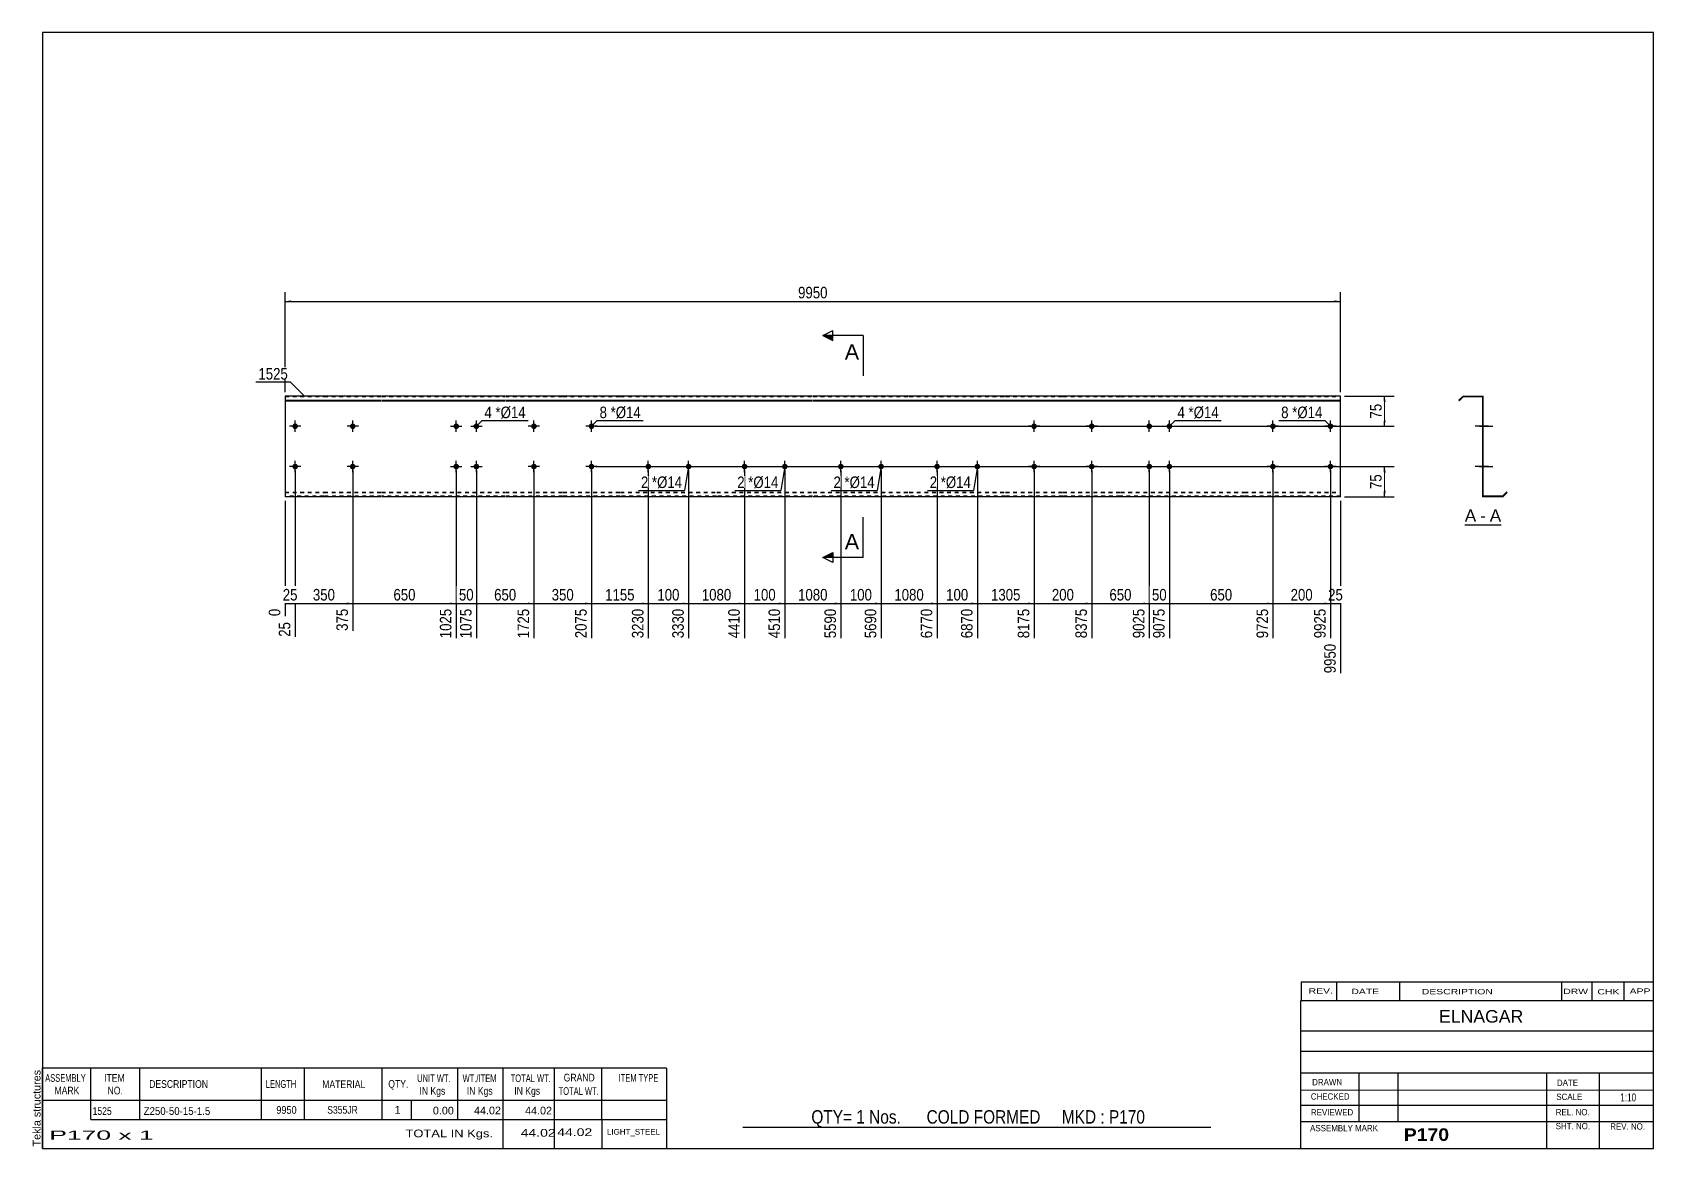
# Model space of a CAD drawing. Header units: millimetres. Extents: x -63 to 340, y -174 to 103.
import ezdxf

# ---------------------------------------------------------------- set-up
doc = ezdxf.new("R2010")
doc.units = ezdxf.units.MM
doc.linetypes.add('DXK_LINE_DOT1', pattern=[1.8814, 0.9407, -0.9407])
doc.styles.add('Arial', font='ARIAL.TTF', dxfattribs={"height": 0.2})
doc.styles.add('Arial Bold', font='ARIALBD.TTF', dxfattribs={"height": 0.2})
doc.styles.add('Arial Narrow', font='ARIALN.TTF', dxfattribs={"height": 0.2})

# ---------------------------------------------------------------- blocks, each defined once
blk = doc.blocks.new('Unknown-629092639-1849')
at = {"color": 5, "linetype": 'Continuous'}
for p, q in [((339.77, 102.75), (-60.23, 102.75)), ((-60.23, 102.75), (-60.23, -174.25)), ((339.77, -174.25), (339.77, 102.75)), ((-60.23, -174.25), (339.77, -174.25))]:
    blk.add_line(p, q, dxfattribs=at)
at = {"color": 174, "linetype": 'Continuous', "style": 'Arial'}
blk.add_text('Tekla structures', height=1.9102, rotation=90, dxfattribs=at).set_placement((-60.73, -173.75))
blk = doc.blocks.new('Unknown-629092639-12 - 1238')
at = {"color": 7, "linetype": 'Continuous'}
blk.add_line((292.9, -19.45), (301.93, -19.45), dxfattribs=at)
at = {"color": 0, "linetype": 'Continuous'}
blk.add_wipeout([(295.74, -18.7), (295.74, -15.5), (292.9, -15.5), (292.9, -18.7)], dxfattribs=at)
blk.add_wipeout([(298.13, -18.7), (298.13, -15.5), (296.7, -15.5), (296.7, -18.7)], dxfattribs=at)
at = {"color": 96, "linetype": 'Continuous', "style": 'Arial'}
blk.add_text('A', height=3.06, dxfattribs=at).set_placement((292.9, -18.7))
at = {"color": 0, "linetype": 'Continuous'}
blk.add_wipeout([(301.93, -18.7), (301.93, -15.5), (299.09, -15.5), (299.09, -18.7)], dxfattribs=at)
at = {"color": 96, "linetype": 'Continuous', "style": 'Arial'}
for s, p in [('A', (299.09, -18.7)), ('-', (296.7, -18.7))]:
    blk.add_text(s, height=3.06, dxfattribs=at).set_placement(p)
blk = doc.blocks.new('Bolt-629092639-1223 - 1203')
at = {"linetype": 'Continuous'}
for points in [[(41.79, 5, -1), (43.19, 5, -1)], [(46.79, 5, -1), (48.19, 5, -1)], [(41.79, -5, -1), (43.19, -5, -1)], [(46.79, -5, -1), (48.19, -5, -1)]]:
    blk.add_hatch(color=3, dxfattribs=at).paths.add_polyline_path(points)
at = {"color": 3, "linetype": 'Continuous'}
for p, q in [((41.09, 5), (43.89, 5)), ((42.49, 3.6), (42.49, 6.4)), ((46.09, 5), (48.89, 5)), ((47.49, 3.6), (47.49, 6.4)), ((42.49, -6.4), (42.49, -3.6)), ((47.49, -6.4), (47.49, -3.6)), ((41.09, -5), (43.89, -5)), ((46.09, -5), (48.89, -5))]:
    blk.add_line(p, q, dxfattribs=at)
blk = doc.blocks.new('Part-629092639-1218 - 1203')
at = {"color": 2, "linetype": 'Continuous'}
for p, q in [((9.6, 12.5), (0, 12.5)), ((0, 12.5), (0, -12.5)), ((23.89, 12.5), (9.7, 12.5)), ((54.59, 12.5), (23.99, 12.5)), ((68.88, 12.5), (54.69, 12.5)), ((83.18, 12.5), (68.98, 12.5)), ((107.08, 12.5), (83.28, 12.5)), ((130.98, 12.5), (107.18, 12.5)), ((154.88, 12.5), (131.08, 12.5)), ((178.78, 12.5), (154.98, 12.5)), ((193.07, 12.5), (178.88, 12.5)), ((207.36, 12.5), (193.17, 12.5)), ((238.06, 12.5), (207.46, 12.5)), ((252.35, 12.5), (238.16, 12.5)), ((262.05, 12.5), (252.45, 12.5)), ((262.05, -12.5), (262.05, 12.5)), ((0, 11.44), (9.6, 11.44)), ((0, 11.33), (9.6, 11.33)), ((9.7, 11.44), (23.89, 11.44)), ((9.7, 11.33), (23.89, 11.33)), ((23.99, 11.44), (54.59, 11.44)), ((23.99, 11.33), (54.59, 11.33)), ((54.69, 11.44), (68.88, 11.44)), ((54.69, 11.33), (68.88, 11.33)), ((68.98, 11.44), (83.18, 11.44)), ((68.98, 11.33), (83.18, 11.33)), ((83.28, 11.44), (107.08, 11.44)), ((83.28, 11.33), (107.08, 11.33)), ((107.18, 11.44), (130.98, 11.44)), ((107.18, 11.33), (130.98, 11.33)), ((131.08, 11.44), (154.88, 11.44)), ((131.08, 11.33), (154.88, 11.33)), ((154.98, 11.44), (178.78, 11.44)), ((154.98, 11.33), (178.78, 11.33)), ((178.88, 11.44), (193.07, 11.44)), ((178.88, 11.33), (193.07, 11.33)), ((193.17, 11.44), (207.36, 11.44)), ((193.17, 11.33), (207.36, 11.33)), ((207.46, 11.44), (238.06, 11.44)), ((207.46, 11.33), (238.06, 11.33)), ((238.16, 11.44), (252.35, 11.44)), ((238.16, 11.33), (252.35, 11.33)), ((252.45, 11.44), (262.05, 11.44)), ((252.45, 11.33), (262.05, 11.33)), ((9.6, -12.5), (0, -12.5)), ((23.89, -12.5), (9.7, -12.5)), ((54.59, -12.5), (23.99, -12.5)), ((68.88, -12.5), (54.69, -12.5)), ((83.18, -12.5), (68.98, -12.5)), ((107.08, -12.5), (83.28, -12.5)), ((130.98, -12.5), (107.18, -12.5)), ((154.88, -12.5), (131.08, -12.5)), ((178.78, -12.5), (154.98, -12.5)), ((193.07, -12.5), (178.88, -12.5)), ((207.36, -12.5), (193.17, -12.5)), ((238.06, -12.5), (207.46, -12.5)), ((252.35, -12.5), (238.16, -12.5)), ((262.05, -12.5), (252.45, -12.5))]:
    blk.add_line(p, q, dxfattribs=at)
at = {"color": 7, "linetype": 'DXK_LINE_DOT1'}
for p, q in [((0, 12.35), (9.6, 12.35)), ((9.7, 12.35), (23.89, 12.35)), ((23.99, 12.35), (54.59, 12.35)), ((54.69, 12.35), (68.88, 12.35)), ((68.98, 12.35), (83.18, 12.35)), ((83.28, 12.35), (107.08, 12.35)), ((107.18, 12.35), (130.98, 12.35)), ((131.08, 12.35), (154.88, 12.35)), ((154.98, 12.35), (178.78, 12.35)), ((178.88, 12.35), (193.07, 12.35)), ((193.17, 12.35), (207.36, 12.35)), ((207.46, 12.35), (238.06, 12.35)), ((238.16, 12.35), (252.35, 12.35)), ((252.45, 12.35), (262.05, 12.35)), ((0, -11.33), (9.6, -11.33)), ((0, -11.44), (9.6, -11.44)), ((9.7, -11.33), (23.89, -11.33)), ((9.7, -11.44), (23.89, -11.44)), ((23.99, -11.33), (54.59, -11.33)), ((23.99, -11.44), (54.59, -11.44)), ((54.69, -11.33), (68.88, -11.33)), ((54.69, -11.44), (68.88, -11.44)), ((68.98, -11.33), (83.18, -11.33)), ((68.98, -11.44), (83.18, -11.44)), ((83.28, -11.33), (107.08, -11.33)), ((83.28, -11.44), (107.08, -11.44)), ((107.18, -11.33), (130.98, -11.33)), ((107.18, -11.44), (130.98, -11.44)), ((131.08, -11.33), (154.88, -11.33)), ((131.08, -11.44), (154.88, -11.44)), ((154.98, -11.33), (178.78, -11.33)), ((154.98, -11.44), (178.78, -11.44)), ((178.88, -11.33), (193.07, -11.33)), ((178.88, -11.44), (193.07, -11.44)), ((193.17, -11.33), (207.36, -11.33)), ((193.17, -11.44), (207.36, -11.44)), ((207.46, -11.33), (238.06, -11.33)), ((207.46, -11.44), (238.06, -11.44)), ((238.16, -11.33), (252.35, -11.33)), ((238.16, -11.44), (252.35, -11.44)), ((252.45, -11.33), (262.05, -11.33)), ((252.45, -11.44), (262.05, -11.44)), ((9.6, -12.35), (0, -12.35)), ((23.89, -12.35), (9.7, -12.35)), ((54.59, -12.35), (23.99, -12.35)), ((68.88, -12.35), (54.69, -12.35)), ((83.18, -12.35), (68.98, -12.35)), ((107.08, -12.35), (83.28, -12.35)), ((130.98, -12.35), (107.18, -12.35)), ((154.88, -12.35), (131.08, -12.35)), ((178.78, -12.35), (154.98, -12.35)), ((193.07, -12.35), (178.88, -12.35)), ((207.36, -12.35), (193.17, -12.35)), ((238.06, -12.35), (207.46, -12.35)), ((252.35, -12.35), (238.16, -12.35)), ((262.05, -12.35), (252.45, -12.35))]:
    blk.add_line(p, q, dxfattribs=at)
blk = doc.blocks.new('Bolt-629092639-1219 - 1203')
at = {"linetype": 'Continuous'}
for points in [[(90.18, -4.3, -1), (90.18, -5.7, -1)], [(100.18, -4.3, -1), (100.18, -5.7, -1)]]:
    blk.add_hatch(color=3, dxfattribs=at).paths.add_polyline_path(points)
at = {"color": 3, "linetype": 'Continuous'}
for p, q in [((90.18, -6.4), (90.18, -3.6)), ((100.18, -6.4), (100.18, -3.6)), ((88.78, -5), (91.58, -5)), ((98.78, -5), (101.58, -5))]:
    blk.add_line(p, q, dxfattribs=at)
blk = doc.blocks.new('Bolt-629092639-1220 - 1203')
at = {"linetype": 'Continuous'}
for points in [[(114.08, -4.3, -1), (114.08, -5.7, -1)], [(124.08, -4.3, -1), (124.08, -5.7, -1)]]:
    blk.add_hatch(color=3, dxfattribs=at).paths.add_polyline_path(points)
at = {"color": 3, "linetype": 'Continuous'}
for p, q in [((114.08, -6.4), (114.08, -3.6)), ((124.08, -6.4), (124.08, -3.6)), ((112.68, -5), (115.48, -5)), ((122.68, -5), (125.48, -5))]:
    blk.add_line(p, q, dxfattribs=at)
blk = doc.blocks.new('Bolt-629092639-1221 - 1203')
at = {"linetype": 'Continuous'}
for points in [[(137.98, -4.3, -1), (137.98, -5.7, -1)], [(147.98, -4.3, -1), (147.98, -5.7, -1)]]:
    blk.add_hatch(color=3, dxfattribs=at).paths.add_polyline_path(points)
at = {"color": 3, "linetype": 'Continuous'}
for p, q in [((137.98, -6.4), (137.98, -3.6)), ((147.98, -6.4), (147.98, -3.6)), ((136.58, -5), (139.38, -5)), ((146.58, -5), (149.38, -5))]:
    blk.add_line(p, q, dxfattribs=at)
blk = doc.blocks.new('Bolt-629092639-1222 - 1203')
at = {"linetype": 'Continuous'}
for points in [[(161.88, -4.3, -1), (161.88, -5.7, -1)], [(171.88, -4.3, -1), (171.88, -5.7, -1)]]:
    blk.add_hatch(color=3, dxfattribs=at).paths.add_polyline_path(points)
at = {"color": 3, "linetype": 'Continuous'}
for p, q in [((161.88, -6.4), (161.88, -3.6)), ((171.88, -6.4), (171.88, -3.6)), ((160.48, -5), (163.28, -5)), ((170.48, -5), (173.28, -5))]:
    blk.add_line(p, q, dxfattribs=at)
blk = doc.blocks.new('Bolt-629092639-1224 - 1203')
at = {"linetype": 'Continuous'}
for points in [[(16.09, 5, -1), (17.49, 5, -1)], [(61.08, 5, -1), (62.48, 5, -1)]]:
    blk.add_hatch(color=3, dxfattribs=at).paths.add_polyline_path(points)
at = {"color": 3, "linetype": 'Continuous'}
for p, q in [((18.19, 5), (15.39, 5)), ((16.79, 3.6), (16.79, 6.4)), ((63.18, 5), (60.38, 5)), ((61.78, 3.6), (61.78, 6.4))]:
    blk.add_line(p, q, dxfattribs=at)
blk = doc.blocks.new('Bolt-629092639-1225 - 1203')
at = {"linetype": 'Continuous'}
for points in [[(16.09, -5, -1), (17.49, -5, -1)], [(61.08, -5, -1), (62.48, -5, -1)]]:
    blk.add_hatch(color=3, dxfattribs=at).paths.add_polyline_path(points)
at = {"color": 3, "linetype": 'Continuous'}
for p, q in [((16.79, -6.4), (16.79, -3.6)), ((61.78, -6.4), (61.78, -3.6)), ((18.19, -5), (15.39, -5)), ((63.18, -5), (60.38, -5))]:
    blk.add_line(p, q, dxfattribs=at)
blk = doc.blocks.new('Bolt-629092639-1226 - 1203')
at = {"linetype": 'Continuous'}
for points in [[(213.86, 5, -1), (215.26, 5, -1)], [(218.86, 5, -1), (220.26, 5, -1)], [(213.86, -5, -1), (215.26, -5, -1)], [(218.86, -5, -1), (220.26, -5, -1)]]:
    blk.add_hatch(color=3, dxfattribs=at).paths.add_polyline_path(points)
at = {"color": 3, "linetype": 'Continuous'}
for p, q in [((213.16, 5), (215.96, 5)), ((214.56, 3.6), (214.56, 6.4)), ((218.16, 5), (220.96, 5)), ((219.56, 3.6), (219.56, 6.4)), ((214.56, -6.4), (214.56, -3.6)), ((219.56, -6.4), (219.56, -3.6)), ((213.16, -5), (215.96, -5)), ((218.16, -5), (220.96, -5))]:
    blk.add_line(p, q, dxfattribs=at)
blk = doc.blocks.new('Bolt-629092639-1227 - 1203')
at = {"linetype": 'Continuous'}
for points in [[(199.57, 5, -1), (200.97, 5, -1)], [(244.56, 5, -1), (245.96, 5, -1)]]:
    blk.add_hatch(color=3, dxfattribs=at).paths.add_polyline_path(points)
at = {"color": 3, "linetype": 'Continuous'}
for p, q in [((201.67, 5), (198.87, 5)), ((200.27, 3.6), (200.27, 6.4)), ((246.66, 5), (243.86, 5)), ((245.26, 3.6), (245.26, 6.4))]:
    blk.add_line(p, q, dxfattribs=at)
blk = doc.blocks.new('Bolt-629092639-1228 - 1203')
at = {"linetype": 'Continuous'}
for points in [[(199.57, -5, -1), (200.97, -5, -1)], [(244.56, -5, -1), (245.96, -5, -1)]]:
    blk.add_hatch(color=3, dxfattribs=at).paths.add_polyline_path(points)
at = {"color": 3, "linetype": 'Continuous'}
for p, q in [((200.27, -6.4), (200.27, -3.6)), ((245.26, -6.4), (245.26, -3.6)), ((201.67, -5), (198.87, -5)), ((246.66, -5), (243.86, -5))]:
    blk.add_line(p, q, dxfattribs=at)
blk = doc.blocks.new('Bolt-629092639-1229 - 1203')
at = {"linetype": 'Continuous'}
for points in [[(1.8, 5, -1), (3.2, 5, -1)], [(75.38, 5, -1), (76.78, 5, -1)]]:
    blk.add_hatch(color=3, dxfattribs=at).paths.add_polyline_path(points)
at = {"color": 3, "linetype": 'Continuous'}
for p, q in [((3.9, 5), (1.1, 5)), ((2.5, 3.6), (2.5, 6.4)), ((77.48, 5), (74.68, 5)), ((76.08, 3.6), (76.08, 6.4))]:
    blk.add_line(p, q, dxfattribs=at)
blk = doc.blocks.new('Bolt-629092639-1230 - 1203')
at = {"linetype": 'Continuous'}
for points in [[(1.8, -5, -1), (3.2, -5, -1)], [(75.38, -5, -1), (76.78, -5, -1)]]:
    blk.add_hatch(color=3, dxfattribs=at).paths.add_polyline_path(points)
at = {"color": 3, "linetype": 'Continuous'}
for p, q in [((2.5, -6.4), (2.5, -3.6)), ((76.08, -6.4), (76.08, -3.6)), ((3.9, -5), (1.1, -5)), ((77.48, -5), (74.68, -5))]:
    blk.add_line(p, q, dxfattribs=at)
blk = doc.blocks.new('Bolt-629092639-1231 - 1203')
at = {"linetype": 'Continuous'}
for points in [[(185.27, 5, -1), (186.67, 5, -1)], [(258.85, 5, -1), (260.25, 5, -1)]]:
    blk.add_hatch(color=3, dxfattribs=at).paths.add_polyline_path(points)
at = {"color": 3, "linetype": 'Continuous'}
for p, q in [((187.37, 5), (184.57, 5)), ((185.97, 3.6), (185.97, 6.4)), ((260.95, 5), (258.15, 5)), ((259.55, 3.6), (259.55, 6.4))]:
    blk.add_line(p, q, dxfattribs=at)
blk = doc.blocks.new('Bolt-629092639-1232 - 1203')
at = {"linetype": 'Continuous'}
for points in [[(185.27, -5, -1), (186.67, -5, -1)], [(258.85, -5, -1), (260.25, -5, -1)]]:
    blk.add_hatch(color=3, dxfattribs=at).paths.add_polyline_path(points)
at = {"color": 3, "linetype": 'Continuous'}
for p, q in [((185.97, -6.4), (185.97, -3.6)), ((259.55, -6.4), (259.55, -3.6)), ((187.37, -5), (184.57, -5)), ((260.95, -5), (258.15, -5))]:
    blk.add_line(p, q, dxfattribs=at)
blk = doc.blocks.new('Part-629092639-1240 - 1238')
at = {"color": 2, "linetype": 'Continuous'}
for p, q in [((292.49, 12.5), (291.43, 11.44)), ((292.55, 12.35), (291.54, 11.33)), ((292.49, 12.5), (297.49, 12.5)), ((292.55, 12.35), (297.34, 12.35)), ((297.34, 12.35), (297.34, -12.5)), ((297.49, -12.35), (297.49, 12.5)), ((291.43, 11.44), (291.54, 11.33)), ((302.28, -12.35), (303.29, -11.33)), ((302.34, -12.5), (303.4, -11.44)), ((303.4, -11.44), (303.29, -11.33)), ((302.34, -12.5), (297.34, -12.5)), ((302.28, -12.35), (297.49, -12.35))]:
    blk.add_line(p, q, dxfattribs=at)
blk = doc.blocks.new('Bolt-629092639-1241 - 1238')
at = {"linetype": 'Continuous'}
blk.add_hatch(color=3, dxfattribs=at).paths.add_polyline_path([(297.49, -5.7), (297.49, -4.3), (297.34, -4.3), (297.34, -5.7)])
blk.add_hatch(color=3, dxfattribs=at).paths.add_polyline_path([(297.49, -5.7), (297.49, -4.3), (297.34, -4.3), (297.34, -5.7)])
at = {"color": 3, "linetype": 'Continuous'}
for p, q in [((296.59, -5), (299.34, -5)), ((296.59, -5), (299.34, -5)), ((297.34, -4.3), (297.49, -4.3)), ((297.34, -4.3), (297.49, -4.3)), ((297.34, -5.7), (297.49, -5.7)), ((297.34, -5.7), (297.49, -5.7))]:
    blk.add_line(p, q, dxfattribs=at)
blk = doc.blocks.new('Bolt-629092639-1242 - 1238')
at = {"linetype": 'Continuous'}
blk.add_hatch(color=3, dxfattribs=at).paths.add_polyline_path([(297.49, -5.7), (297.49, -4.3), (297.34, -4.3), (297.34, -5.7)])
blk.add_hatch(color=3, dxfattribs=at).paths.add_polyline_path([(297.49, -5.7), (297.49, -4.3), (297.34, -4.3), (297.34, -5.7)])
at = {"color": 3, "linetype": 'Continuous'}
for p, q in [((296.59, -5), (299.34, -5)), ((296.59, -5), (299.34, -5)), ((297.34, -4.3), (297.49, -4.3)), ((297.34, -4.3), (297.49, -4.3)), ((297.34, -5.7), (297.49, -5.7)), ((297.34, -5.7), (297.49, -5.7))]:
    blk.add_line(p, q, dxfattribs=at)
blk = doc.blocks.new('Bolt-629092639-1243 - 1238')
at = {"linetype": 'Continuous'}
blk.add_hatch(color=3, dxfattribs=at).paths.add_polyline_path([(297.49, -5.7), (297.49, -4.3), (297.34, -4.3), (297.34, -5.7)])
blk.add_hatch(color=3, dxfattribs=at).paths.add_polyline_path([(297.49, -5.7), (297.49, -4.3), (297.34, -4.3), (297.34, -5.7)])
at = {"color": 3, "linetype": 'Continuous'}
for p, q in [((296.59, -5), (299.34, -5)), ((296.59, -5), (299.34, -5)), ((297.34, -4.3), (297.49, -4.3)), ((297.34, -4.3), (297.49, -4.3)), ((297.34, -5.7), (297.49, -5.7)), ((297.34, -5.7), (297.49, -5.7))]:
    blk.add_line(p, q, dxfattribs=at)
blk = doc.blocks.new('Bolt-629092639-1244 - 1238')
at = {"linetype": 'Continuous'}
blk.add_hatch(color=3, dxfattribs=at).paths.add_polyline_path([(297.49, -5.7), (297.49, -4.3), (297.34, -4.3), (297.34, -5.7)])
blk.add_hatch(color=3, dxfattribs=at).paths.add_polyline_path([(297.49, -5.7), (297.49, -4.3), (297.34, -4.3), (297.34, -5.7)])
at = {"color": 3, "linetype": 'Continuous'}
for p, q in [((296.59, -5), (299.34, -5)), ((296.59, -5), (299.34, -5)), ((297.34, -4.3), (297.49, -4.3)), ((297.34, -4.3), (297.49, -4.3)), ((297.34, -5.7), (297.49, -5.7)), ((297.34, -5.7), (297.49, -5.7))]:
    blk.add_line(p, q, dxfattribs=at)
blk = doc.blocks.new('Bolt-629092639-1245 - 1238')
at = {"linetype": 'Continuous'}
for points in [[(297.34, 5.7), (297.34, 4.3), (297.49, 4.3), (297.49, 5.7)], [(297.34, 5.7), (297.34, 4.3), (297.49, 4.3), (297.49, 5.7)], [(297.34, -4.3), (297.34, -5.7), (297.49, -5.7), (297.49, -4.3)], [(297.34, -4.3), (297.34, -5.7), (297.49, -5.7), (297.49, -4.3)]]:
    blk.add_hatch(color=3, dxfattribs=at).paths.add_polyline_path(points)
at = {"color": 3, "linetype": 'Continuous'}
for p, q in [((298.79, 5), (295.49, 5)), ((298.79, 5), (295.49, 5)), ((297.49, 5.7), (297.34, 5.7)), ((297.49, 5.7), (297.34, 5.7)), ((297.49, 4.3), (297.34, 4.3)), ((297.49, 4.3), (297.34, 4.3)), ((298.79, -5), (295.49, -5)), ((298.79, -5), (295.49, -5)), ((297.49, -4.3), (297.34, -4.3)), ((297.49, -4.3), (297.34, -4.3)), ((297.49, -5.7), (297.34, -5.7)), ((297.49, -5.7), (297.34, -5.7))]:
    blk.add_line(p, q, dxfattribs=at)
blk = doc.blocks.new('Bolt-629092639-1246 - 1238')
at = {"linetype": 'Continuous'}
blk.add_hatch(color=3, dxfattribs=at).paths.add_polyline_path([(297.34, 5.7), (297.34, 4.3), (297.49, 4.3), (297.49, 5.7)])
blk.add_hatch(color=3, dxfattribs=at).paths.add_polyline_path([(297.34, 5.7), (297.34, 4.3), (297.49, 4.3), (297.49, 5.7)])
at = {"color": 3, "linetype": 'Continuous'}
for p, q in [((296.54, 5), (299.84, 5)), ((296.54, 5), (299.84, 5)), ((297.34, 5.7), (297.49, 5.7)), ((297.34, 5.7), (297.49, 5.7)), ((297.34, 4.3), (297.49, 4.3)), ((297.34, 4.3), (297.49, 4.3))]:
    blk.add_line(p, q, dxfattribs=at)
blk = doc.blocks.new('Bolt-629092639-1247 - 1238')
at = {"linetype": 'Continuous'}
blk.add_hatch(color=3, dxfattribs=at).paths.add_polyline_path([(297.34, -4.3), (297.34, -5.7), (297.49, -5.7), (297.49, -4.3)])
blk.add_hatch(color=3, dxfattribs=at).paths.add_polyline_path([(297.34, -4.3), (297.34, -5.7), (297.49, -5.7), (297.49, -4.3)])
at = {"color": 3, "linetype": 'Continuous'}
for p, q in [((296.54, -5), (299.84, -5)), ((296.54, -5), (299.84, -5)), ((297.34, -4.3), (297.49, -4.3)), ((297.34, -4.3), (297.49, -4.3)), ((297.34, -5.7), (297.49, -5.7)), ((297.34, -5.7), (297.49, -5.7))]:
    blk.add_line(p, q, dxfattribs=at)
blk = doc.blocks.new('Bolt-629092639-1248 - 1238')
at = {"linetype": 'Continuous'}
for points in [[(297.34, 5.7), (297.34, 4.3), (297.49, 4.3), (297.49, 5.7)], [(297.34, 5.7), (297.34, 4.3), (297.49, 4.3), (297.49, 5.7)], [(297.34, -4.3), (297.34, -5.7), (297.49, -5.7), (297.49, -4.3)], [(297.34, -4.3), (297.34, -5.7), (297.49, -5.7), (297.49, -4.3)]]:
    blk.add_hatch(color=3, dxfattribs=at).paths.add_polyline_path(points)
at = {"color": 3, "linetype": 'Continuous'}
for p, q in [((298.79, 5), (295.49, 5)), ((298.79, 5), (295.49, 5)), ((297.49, 5.7), (297.34, 5.7)), ((297.49, 5.7), (297.34, 5.7)), ((297.49, 4.3), (297.34, 4.3)), ((297.49, 4.3), (297.34, 4.3)), ((298.79, -5), (295.49, -5)), ((298.79, -5), (295.49, -5)), ((297.49, -4.3), (297.34, -4.3)), ((297.49, -4.3), (297.34, -4.3)), ((297.49, -5.7), (297.34, -5.7)), ((297.49, -5.7), (297.34, -5.7))]:
    blk.add_line(p, q, dxfattribs=at)
blk = doc.blocks.new('Bolt-629092639-1249 - 1238')
at = {"linetype": 'Continuous'}
blk.add_hatch(color=3, dxfattribs=at).paths.add_polyline_path([(297.34, 5.7), (297.34, 4.3), (297.49, 4.3), (297.49, 5.7)])
blk.add_hatch(color=3, dxfattribs=at).paths.add_polyline_path([(297.34, 5.7), (297.34, 4.3), (297.49, 4.3), (297.49, 5.7)])
at = {"color": 3, "linetype": 'Continuous'}
for p, q in [((296.54, 5), (299.84, 5)), ((296.54, 5), (299.84, 5)), ((297.34, 5.7), (297.49, 5.7)), ((297.34, 5.7), (297.49, 5.7)), ((297.34, 4.3), (297.49, 4.3)), ((297.34, 4.3), (297.49, 4.3))]:
    blk.add_line(p, q, dxfattribs=at)
blk = doc.blocks.new('Bolt-629092639-1250 - 1238')
at = {"linetype": 'Continuous'}
blk.add_hatch(color=3, dxfattribs=at).paths.add_polyline_path([(297.34, -4.3), (297.34, -5.7), (297.49, -5.7), (297.49, -4.3)])
blk.add_hatch(color=3, dxfattribs=at).paths.add_polyline_path([(297.34, -4.3), (297.34, -5.7), (297.49, -5.7), (297.49, -4.3)])
at = {"color": 3, "linetype": 'Continuous'}
for p, q in [((296.54, -5), (299.84, -5)), ((296.54, -5), (299.84, -5)), ((297.34, -4.3), (297.49, -4.3)), ((297.34, -4.3), (297.49, -4.3)), ((297.34, -5.7), (297.49, -5.7)), ((297.34, -5.7), (297.49, -5.7))]:
    blk.add_line(p, q, dxfattribs=at)
blk = doc.blocks.new('Bolt-629092639-1251 - 1238')
at = {"linetype": 'Continuous'}
blk.add_hatch(color=3, dxfattribs=at).paths.add_polyline_path([(297.34, 5.7), (297.34, 4.3), (297.49, 4.3), (297.49, 5.7)])
blk.add_hatch(color=3, dxfattribs=at).paths.add_polyline_path([(297.34, 5.7), (297.34, 4.3), (297.49, 4.3), (297.49, 5.7)])
at = {"color": 3, "linetype": 'Continuous'}
for p, q in [((296.54, 5), (299.84, 5)), ((296.54, 5), (299.84, 5)), ((297.34, 5.7), (297.49, 5.7)), ((297.34, 5.7), (297.49, 5.7)), ((297.34, 4.3), (297.49, 4.3)), ((297.34, 4.3), (297.49, 4.3))]:
    blk.add_line(p, q, dxfattribs=at)
blk = doc.blocks.new('Bolt-629092639-1252 - 1238')
at = {"linetype": 'Continuous'}
blk.add_hatch(color=3, dxfattribs=at).paths.add_polyline_path([(297.34, -4.3), (297.34, -5.7), (297.49, -5.7), (297.49, -4.3)])
blk.add_hatch(color=3, dxfattribs=at).paths.add_polyline_path([(297.34, -4.3), (297.34, -5.7), (297.49, -5.7), (297.49, -4.3)])
at = {"color": 3, "linetype": 'Continuous'}
for p, q in [((296.54, -5), (299.84, -5)), ((296.54, -5), (299.84, -5)), ((297.34, -4.3), (297.49, -4.3)), ((297.34, -4.3), (297.49, -4.3)), ((297.34, -5.7), (297.49, -5.7)), ((297.34, -5.7), (297.49, -5.7))]:
    blk.add_line(p, q, dxfattribs=at)
blk = doc.blocks.new('Bolt-629092639-1253 - 1238')
at = {"linetype": 'Continuous'}
blk.add_hatch(color=3, dxfattribs=at).paths.add_polyline_path([(297.34, 5.7), (297.34, 4.3), (297.49, 4.3), (297.49, 5.7)])
blk.add_hatch(color=3, dxfattribs=at).paths.add_polyline_path([(297.34, 5.7), (297.34, 4.3), (297.49, 4.3), (297.49, 5.7)])
at = {"color": 3, "linetype": 'Continuous'}
for p, q in [((296.54, 5), (299.84, 5)), ((296.54, 5), (299.84, 5)), ((297.34, 5.7), (297.49, 5.7)), ((297.34, 5.7), (297.49, 5.7)), ((297.34, 4.3), (297.49, 4.3)), ((297.34, 4.3), (297.49, 4.3))]:
    blk.add_line(p, q, dxfattribs=at)
blk = doc.blocks.new('Bolt-629092639-1254 - 1238')
at = {"linetype": 'Continuous'}
blk.add_hatch(color=3, dxfattribs=at).paths.add_polyline_path([(297.34, -4.3), (297.34, -5.7), (297.49, -5.7), (297.49, -4.3)])
blk.add_hatch(color=3, dxfattribs=at).paths.add_polyline_path([(297.34, -4.3), (297.34, -5.7), (297.49, -5.7), (297.49, -4.3)])
at = {"color": 3, "linetype": 'Continuous'}
for p, q in [((296.54, -5), (299.84, -5)), ((296.54, -5), (299.84, -5)), ((297.34, -4.3), (297.49, -4.3)), ((297.34, -4.3), (297.49, -4.3)), ((297.34, -5.7), (297.49, -5.7)), ((297.34, -5.7), (297.49, -5.7))]:
    blk.add_line(p, q, dxfattribs=at)
blk = doc.blocks.new('StraightDimension-629092639-1279 - 1203')
at = {"linetype": 'Continuous'}
blk.add_hatch(color=7, dxfattribs=at).paths.add_polyline_path([(213.06, -38.75), (214.56, -39), (213.06, -39.25)])
at = {"color": 7, "linetype": 'Continuous'}
for p, q in [((200.27, -6), (200.27, -47.61)), ((214.56, -6), (214.56, -47.61)), ((200.27, -39), (214.56, -39))]:
    blk.add_line(p, q, dxfattribs=at)
at = {"color": 0}
blk.add_wipeout([(210.76, -38.85), (210.76, -34.65), (204.07, -34.65), (204.07, -38.85)], dxfattribs=at)
at = {"color": 0, "linetype": 'Continuous'}
blk.add_wipeout([(213.96, -39.7), (209.76, -39.7), (209.76, -48.21), (213.96, -48.21)], dxfattribs=at)
at = {"color": 3, "style": 'Arial Narrow'}
blk.add_text('650', height=2.863, dxfattribs=at).set_placement((204.67, -38.25))
at = {"color": 3, "linetype": 'Continuous', "style": 'Arial Narrow'}
blk.add_text('9025', height=2.863, rotation=90.0002, dxfattribs=at).set_placement((213.36, -47.61))
blk = doc.blocks.new('StraightDimension-629092639-1289 - 1203')
at = {"linetype": 'Continuous'}
blk.add_hatch(color=7, dxfattribs=at).paths.add_polyline_path([(88.68, -38.75), (90.18, -39), (88.68, -39.25)])
at = {"color": 7, "linetype": 'Continuous'}
for p, q in [((76.08, -6), (76.08, -47.61)), ((90.18, -6), (90.18, -47.61)), ((76.08, -39), (90.18, -39))]:
    blk.add_line(p, q, dxfattribs=at)
at = {"color": 0}
blk.add_wipeout([(87.38, -38.85), (87.38, -34.65), (78.87, -34.65), (78.87, -38.85)], dxfattribs=at)
at = {"color": 0, "linetype": 'Continuous'}
blk.add_wipeout([(89.58, -39.7), (85.38, -39.7), (85.38, -48.21), (89.58, -48.21)], dxfattribs=at)
at = {"color": 3, "style": 'Arial Narrow'}
blk.add_text('1155', height=2.863, dxfattribs=at).set_placement((79.47, -38.25))
at = {"color": 3, "linetype": 'Continuous', "style": 'Arial Narrow'}
blk.add_text('3230', height=2.863, rotation=90.0002, dxfattribs=at).set_placement((88.98, -47.61))
blk = doc.blocks.new('StraightDimension-629092639-1284 - 1203')
at = {"linetype": 'Continuous'}
blk.add_hatch(color=7, dxfattribs=at).paths.add_polyline_path([(146.48, -38.75), (147.98, -39), (146.48, -39.25)])
at = {"color": 7, "linetype": 'Continuous'}
for p, q in [((137.98, -6), (137.98, -47.61)), ((147.98, -6), (147.98, -47.61)), ((137.98, -39), (147.98, -39))]:
    blk.add_line(p, q, dxfattribs=at)
at = {"color": 0}
blk.add_wipeout([(146.32, -38.85), (146.32, -34.65), (139.63, -34.65), (139.63, -38.85)], dxfattribs=at)
at = {"color": 0, "linetype": 'Continuous'}
blk.add_wipeout([(147.38, -39.7), (143.18, -39.7), (143.18, -48.21), (147.38, -48.21)], dxfattribs=at)
at = {"color": 3, "style": 'Arial Narrow'}
blk.add_text('100', height=2.863, dxfattribs=at).set_placement((140.23, -38.25))
at = {"color": 3, "linetype": 'Continuous', "style": 'Arial Narrow'}
blk.add_text('5690', height=2.863, rotation=90.0002, dxfattribs=at).set_placement((146.78, -47.61))
blk = doc.blocks.new('StraightDimension-629092639-1283 - 1203')
at = {"linetype": 'Continuous'}
blk.add_hatch(color=7, dxfattribs=at).paths.add_polyline_path([(160.38, -38.75), (161.88, -39), (160.38, -39.25)])
at = {"color": 7, "linetype": 'Continuous'}
for p, q in [((147.98, -6), (147.98, -47.61)), ((161.88, -6), (161.88, -47.61)), ((147.98, -39), (161.88, -39))]:
    blk.add_line(p, q, dxfattribs=at)
at = {"color": 0}
blk.add_wipeout([(159.18, -38.85), (159.18, -34.65), (150.67, -34.65), (150.67, -38.85)], dxfattribs=at)
at = {"color": 0, "linetype": 'Continuous'}
blk.add_wipeout([(161.28, -39.7), (157.08, -39.7), (157.08, -48.21), (161.28, -48.21)], dxfattribs=at)
at = {"color": 3, "style": 'Arial Narrow'}
blk.add_text('1080', height=2.863, dxfattribs=at).set_placement((151.27, -38.25))
at = {"color": 3, "linetype": 'Continuous', "style": 'Arial Narrow'}
blk.add_text('6770', height=2.863, rotation=90.0002, dxfattribs=at).set_placement((160.68, -47.61))
blk = doc.blocks.new('StraightDimension-629092639-1293 - 1203')
at = {"linetype": 'Continuous'}
blk.add_hatch(color=7, dxfattribs=at).paths.add_polyline_path([(40.99, -38.75), (42.49, -39), (40.99, -39.25)])
at = {"color": 7, "linetype": 'Continuous'}
for p, q in [((16.79, -6), (16.79, -45.78)), ((42.49, -6), (42.49, -47.61)), ((16.79, -39), (42.49, -39))]:
    blk.add_line(p, q, dxfattribs=at)
at = {"color": 0}
blk.add_wipeout([(32.98, -38.85), (32.98, -34.65), (26.3, -34.65), (26.3, -38.85)], dxfattribs=at)
at = {"color": 0, "linetype": 'Continuous'}
blk.add_wipeout([(41.89, -39.7), (37.69, -39.7), (37.69, -48.21), (41.89, -48.21)], dxfattribs=at)
at = {"color": 3, "style": 'Arial Narrow'}
blk.add_text('650', height=2.863, dxfattribs=at).set_placement((26.9, -38.25))
at = {"color": 3, "linetype": 'Continuous', "style": 'Arial Narrow'}
blk.add_text('1025', height=2.863, rotation=90.0002, dxfattribs=at).set_placement((41.29, -47.61))
blk = doc.blocks.new('StraightDimension-629092639-1282 - 1203')
at = {"linetype": 'Continuous'}
blk.add_hatch(color=7, dxfattribs=at).paths.add_polyline_path([(170.38, -38.75), (171.88, -39), (170.38, -39.25)])
at = {"color": 7, "linetype": 'Continuous'}
for p, q in [((161.88, -6), (161.88, -47.61)), ((171.88, -6), (171.88, -47.61)), ((161.88, -39), (171.88, -39))]:
    blk.add_line(p, q, dxfattribs=at)
at = {"color": 0}
blk.add_wipeout([(170.22, -38.85), (170.22, -34.65), (163.53, -34.65), (163.53, -38.85)], dxfattribs=at)
at = {"color": 0, "linetype": 'Continuous'}
blk.add_wipeout([(171.28, -39.7), (167.08, -39.7), (167.08, -48.21), (171.28, -48.21)], dxfattribs=at)
at = {"color": 3, "style": 'Arial Narrow'}
blk.add_text('100', height=2.863, dxfattribs=at).set_placement((164.13, -38.25))
at = {"color": 3, "linetype": 'Continuous', "style": 'Arial Narrow'}
blk.add_text('6870', height=2.863, rotation=90.0002, dxfattribs=at).set_placement((170.68, -47.61))
blk = doc.blocks.new('StraightDimension-629092639-1292 - 1203')
at = {"linetype": 'Continuous'}
blk.add_hatch(color=7, dxfattribs=at).paths.add_polyline_path([(45.99, -38.75), (47.49, -39), (45.99, -39.25)])
at = {"color": 7, "linetype": 'Continuous'}
for p, q in [((42.49, -6), (42.49, -47.61)), ((47.49, -6), (47.49, -47.61)), ((42.49, -39), (47.49, -39))]:
    blk.add_line(p, q, dxfattribs=at)
at = {"color": 0}
blk.add_wipeout([(47.42, -38.85), (47.42, -34.65), (42.56, -34.65), (42.56, -38.85)], dxfattribs=at)
at = {"color": 0, "linetype": 'Continuous'}
blk.add_wipeout([(46.89, -39.7), (42.69, -39.7), (42.69, -48.21), (46.89, -48.21)], dxfattribs=at)
at = {"color": 3, "style": 'Arial Narrow'}
blk.add_text('50', height=2.863, dxfattribs=at).set_placement((43.16, -38.25))
at = {"color": 3, "linetype": 'Continuous', "style": 'Arial Narrow'}
blk.add_text('1075', height=2.863, rotation=90.0002, dxfattribs=at).set_placement((46.29, -47.61))
blk = doc.blocks.new('StraightDimension-629092639-1291 - 1203')
at = {"linetype": 'Continuous'}
blk.add_hatch(color=7, dxfattribs=at).paths.add_polyline_path([(60.28, -38.75), (61.78, -39), (60.28, -39.25)])
at = {"color": 7, "linetype": 'Continuous'}
for p, q in [((47.49, -6), (47.49, -47.61)), ((61.78, -6), (61.78, -47.61)), ((47.49, -39), (61.78, -39))]:
    blk.add_line(p, q, dxfattribs=at)
at = {"color": 0}
blk.add_wipeout([(57.98, -38.85), (57.98, -34.65), (51.3, -34.65), (51.3, -38.85)], dxfattribs=at)
at = {"color": 0, "linetype": 'Continuous'}
blk.add_wipeout([(61.18, -39.7), (56.98, -39.7), (56.98, -48.21), (61.18, -48.21)], dxfattribs=at)
at = {"color": 3, "style": 'Arial Narrow'}
blk.add_text('650', height=2.863, dxfattribs=at).set_placement((51.9, -38.25))
at = {"color": 3, "linetype": 'Continuous', "style": 'Arial Narrow'}
blk.add_text('1725', height=2.863, rotation=90.0002, dxfattribs=at).set_placement((60.58, -47.61))
blk = doc.blocks.new('StraightDimension-629092639-1286 - 1203')
at = {"linetype": 'Continuous'}
blk.add_hatch(color=7, dxfattribs=at).paths.add_polyline_path([(122.58, -38.75), (124.08, -39), (122.58, -39.25)])
at = {"color": 7, "linetype": 'Continuous'}
for p, q in [((114.08, -6), (114.08, -47.61)), ((124.08, -6), (124.08, -47.61)), ((114.08, -39), (124.08, -39))]:
    blk.add_line(p, q, dxfattribs=at)
at = {"color": 0}
blk.add_wipeout([(122.42, -38.85), (122.42, -34.65), (115.73, -34.65), (115.73, -38.85)], dxfattribs=at)
at = {"color": 0, "linetype": 'Continuous'}
blk.add_wipeout([(123.48, -39.7), (119.28, -39.7), (119.28, -48.21), (123.48, -48.21)], dxfattribs=at)
at = {"color": 3, "style": 'Arial Narrow'}
blk.add_text('100', height=2.863, dxfattribs=at).set_placement((116.33, -38.25))
at = {"color": 3, "linetype": 'Continuous', "style": 'Arial Narrow'}
blk.add_text('4510', height=2.863, rotation=90.0002, dxfattribs=at).set_placement((122.88, -47.61))
blk = doc.blocks.new('StraightDimension-629092639-1280 - 1203')
at = {"linetype": 'Continuous'}
blk.add_hatch(color=7, dxfattribs=at).paths.add_polyline_path([(198.77, -38.75), (200.27, -39), (198.77, -39.25)])
at = {"color": 7, "linetype": 'Continuous'}
for p, q in [((185.97, -6), (185.97, -47.61)), ((200.27, -6), (200.27, -47.61)), ((185.97, -39), (200.27, -39))]:
    blk.add_line(p, q, dxfattribs=at)
at = {"color": 0}
blk.add_wipeout([(196.46, -38.85), (196.46, -34.65), (189.78, -34.65), (189.78, -38.85)], dxfattribs=at)
at = {"color": 0, "linetype": 'Continuous'}
blk.add_wipeout([(199.67, -39.7), (195.47, -39.7), (195.47, -48.21), (199.67, -48.21)], dxfattribs=at)
at = {"color": 3, "style": 'Arial Narrow'}
blk.add_text('200', height=2.863, dxfattribs=at).set_placement((190.38, -38.25))
at = {"color": 3, "linetype": 'Continuous', "style": 'Arial Narrow'}
blk.add_text('8375', height=2.863, rotation=90.0002, dxfattribs=at).set_placement((199.07, -47.61))
blk = doc.blocks.new('StraightDimension-629092639-1290 - 1203')
at = {"linetype": 'Continuous'}
blk.add_hatch(color=7, dxfattribs=at).paths.add_polyline_path([(74.58, -38.75), (76.08, -39), (74.58, -39.25)])
at = {"color": 7, "linetype": 'Continuous'}
for p, q in [((61.78, -6), (61.78, -47.61)), ((76.08, -6), (76.08, -47.61)), ((61.78, -39), (76.08, -39))]:
    blk.add_line(p, q, dxfattribs=at)
at = {"color": 0}
blk.add_wipeout([(72.27, -38.85), (72.27, -34.65), (65.59, -34.65), (65.59, -38.85)], dxfattribs=at)
at = {"color": 0, "linetype": 'Continuous'}
blk.add_wipeout([(75.48, -39.7), (71.28, -39.7), (71.28, -48.21), (75.48, -48.21)], dxfattribs=at)
at = {"color": 3, "style": 'Arial Narrow'}
blk.add_text('350', height=2.863, dxfattribs=at).set_placement((66.19, -38.25))
at = {"color": 3, "linetype": 'Continuous', "style": 'Arial Narrow'}
blk.add_text('2075', height=2.863, rotation=90.0002, dxfattribs=at).set_placement((74.88, -47.61))
blk = doc.blocks.new('StraightDimension-629092639-1394 - 1203')
at = {"linetype": 'Continuous'}
for points in [[(1.5, 35.75), (0, 36), (1.5, 36.25)], [(260.55, 36.25), (262.05, 36), (260.55, 35.75)]]:
    blk.add_hatch(color=7, dxfattribs=at).paths.add_polyline_path(points)
at = {"color": 7, "linetype": 'Continuous'}
for p, q in [((0, 13.5), (0, 38.25)), ((262.05, 13.5), (262.05, 38.25)), ((0, 36), (262.05, 36))]:
    blk.add_line(p, q, dxfattribs=at)
at = {"color": 0}
blk.add_wipeout([(135.28, 36.15), (135.28, 40.35), (126.77, 40.35), (126.77, 36.15)], dxfattribs=at)
at = {"color": 3, "style": 'Arial Narrow'}
blk.add_text('9950', height=2.863, dxfattribs=at).set_placement((127.37, 36.75))
blk = doc.blocks.new('StraightDimension-629092639-1275 - 1203')
at = {"linetype": 'Continuous'}
blk.add_hatch(color=7, dxfattribs=at).paths.add_polyline_path([(260.55, -38.75), (262.05, -39), (260.55, -39.25)])
at = {"color": 7, "linetype": 'Continuous'}
for p, q in [((259.55, -6), (259.55, -47.61)), ((262.05, -13.5), (262.05, -56.31)), ((259.55, -39), (262.05, -39))]:
    blk.add_line(p, q, dxfattribs=at)
at = {"color": 0}
blk.add_wipeout([(263.23, -38.85), (263.23, -34.65), (258.37, -34.65), (258.37, -38.85)], dxfattribs=at)
at = {"color": 0, "linetype": 'Continuous'}
blk.add_wipeout([(261.45, -48.4), (257.25, -48.4), (257.25, -56.91), (261.45, -56.91)], dxfattribs=at)
at = {"color": 3, "style": 'Arial Narrow'}
blk.add_text('25', height=2.863, dxfattribs=at).set_placement((258.97, -38.25))
at = {"color": 3, "linetype": 'Continuous', "style": 'Arial Narrow'}
blk.add_text('9950', height=2.863, rotation=90.0002, dxfattribs=at).set_placement((260.85, -56.31))
blk = doc.blocks.new('StraightDimension-629092639-1276 - 1203')
at = {"linetype": 'Continuous'}
blk.add_hatch(color=7, dxfattribs=at).paths.add_polyline_path([(258.05, -38.75), (259.55, -39), (258.05, -39.25)])
at = {"color": 7, "linetype": 'Continuous'}
for p, q in [((245.26, -6), (245.26, -47.61)), ((259.55, -6), (259.55, -47.61)), ((245.26, -39), (259.55, -39))]:
    blk.add_line(p, q, dxfattribs=at)
at = {"color": 0}
blk.add_wipeout([(255.75, -38.85), (255.75, -34.65), (249.06, -34.65), (249.06, -38.85)], dxfattribs=at)
at = {"color": 0, "linetype": 'Continuous'}
blk.add_wipeout([(258.95, -39.7), (254.75, -39.7), (254.75, -48.21), (258.95, -48.21)], dxfattribs=at)
at = {"color": 3, "style": 'Arial Narrow'}
blk.add_text('200', height=2.863, dxfattribs=at).set_placement((249.66, -38.25))
at = {"color": 3, "linetype": 'Continuous', "style": 'Arial Narrow'}
blk.add_text('9925', height=2.863, rotation=90.0002, dxfattribs=at).set_placement((258.35, -47.61))
blk = doc.blocks.new('StraightDimension-629092639-1277 - 1203')
at = {"linetype": 'Continuous'}
blk.add_hatch(color=7, dxfattribs=at).paths.add_polyline_path([(243.76, -38.75), (245.26, -39), (243.76, -39.25)])
at = {"color": 7, "linetype": 'Continuous'}
for p, q in [((219.56, -6), (219.56, -47.61)), ((245.26, -6), (245.26, -47.61)), ((219.56, -39), (245.26, -39))]:
    blk.add_line(p, q, dxfattribs=at)
at = {"color": 0}
blk.add_wipeout([(235.75, -38.85), (235.75, -34.65), (229.07, -34.65), (229.07, -38.85)], dxfattribs=at)
at = {"color": 0, "linetype": 'Continuous'}
blk.add_wipeout([(244.66, -39.7), (240.46, -39.7), (240.46, -48.21), (244.66, -48.21)], dxfattribs=at)
at = {"color": 3, "style": 'Arial Narrow'}
blk.add_text('650', height=2.863, dxfattribs=at).set_placement((229.67, -38.25))
at = {"color": 3, "linetype": 'Continuous', "style": 'Arial Narrow'}
blk.add_text('9725', height=2.863, rotation=90.0002, dxfattribs=at).set_placement((244.06, -47.61))
blk = doc.blocks.new('StraightDimension-629092639-1285 - 1203')
at = {"linetype": 'Continuous'}
blk.add_hatch(color=7, dxfattribs=at).paths.add_polyline_path([(136.48, -38.75), (137.98, -39), (136.48, -39.25)])
at = {"color": 7, "linetype": 'Continuous'}
for p, q in [((124.08, -6), (124.08, -47.61)), ((137.98, -6), (137.98, -47.61)), ((124.08, -39), (137.98, -39))]:
    blk.add_line(p, q, dxfattribs=at)
at = {"color": 0}
blk.add_wipeout([(135.28, -38.85), (135.28, -34.65), (126.77, -34.65), (126.77, -38.85)], dxfattribs=at)
at = {"color": 0, "linetype": 'Continuous'}
blk.add_wipeout([(137.38, -39.7), (133.18, -39.7), (133.18, -48.21), (137.38, -48.21)], dxfattribs=at)
at = {"color": 3, "style": 'Arial Narrow'}
blk.add_text('1080', height=2.863, dxfattribs=at).set_placement((127.37, -38.25))
at = {"color": 3, "linetype": 'Continuous', "style": 'Arial Narrow'}
blk.add_text('5590', height=2.863, rotation=90.0002, dxfattribs=at).set_placement((136.78, -47.61))
blk = doc.blocks.new('StraightDimension-629092639-1278 - 1203')
at = {"linetype": 'Continuous'}
blk.add_hatch(color=7, dxfattribs=at).paths.add_polyline_path([(218.06, -38.75), (219.56, -39), (218.06, -39.25)])
at = {"color": 7, "linetype": 'Continuous'}
for p, q in [((214.56, -6), (214.56, -47.61)), ((219.56, -6), (219.56, -47.61)), ((214.56, -39), (219.56, -39))]:
    blk.add_line(p, q, dxfattribs=at)
at = {"color": 0}
blk.add_wipeout([(219.49, -38.85), (219.49, -34.65), (214.63, -34.65), (214.63, -38.85)], dxfattribs=at)
at = {"color": 0, "linetype": 'Continuous'}
blk.add_wipeout([(218.96, -39.7), (214.76, -39.7), (214.76, -48.21), (218.96, -48.21)], dxfattribs=at)
at = {"color": 3, "style": 'Arial Narrow'}
blk.add_text('50', height=2.863, dxfattribs=at).set_placement((215.23, -38.25))
at = {"color": 3, "linetype": 'Continuous', "style": 'Arial Narrow'}
blk.add_text('9075', height=2.863, rotation=90.0002, dxfattribs=at).set_placement((218.36, -47.61))
blk = doc.blocks.new('StraightDimension-629092639-1281 - 1203')
at = {"linetype": 'Continuous'}
blk.add_hatch(color=7, dxfattribs=at).paths.add_polyline_path([(184.47, -38.75), (185.97, -39), (184.47, -39.25)])
at = {"color": 7, "linetype": 'Continuous'}
for p, q in [((171.88, -6), (171.88, -47.61)), ((185.97, -6), (185.97, -47.61)), ((171.88, -39), (185.97, -39))]:
    blk.add_line(p, q, dxfattribs=at)
at = {"color": 0}
blk.add_wipeout([(183.18, -38.85), (183.18, -34.65), (174.67, -34.65), (174.67, -38.85)], dxfattribs=at)
at = {"color": 0, "linetype": 'Continuous'}
blk.add_wipeout([(185.37, -39.7), (181.17, -39.7), (181.17, -48.21), (185.37, -48.21)], dxfattribs=at)
at = {"color": 3, "style": 'Arial Narrow'}
blk.add_text('1305', height=2.863, dxfattribs=at).set_placement((175.27, -38.25))
at = {"color": 3, "linetype": 'Continuous', "style": 'Arial Narrow'}
blk.add_text('8175', height=2.863, rotation=90.0002, dxfattribs=at).set_placement((184.77, -47.61))
blk = doc.blocks.new('StraightDimension-629092639-1287 - 1203')
at = {"linetype": 'Continuous'}
blk.add_hatch(color=7, dxfattribs=at).paths.add_polyline_path([(112.58, -38.75), (114.08, -39), (112.58, -39.25)])
at = {"color": 7, "linetype": 'Continuous'}
for p, q in [((100.18, -6), (100.18, -47.61)), ((114.08, -6), (114.08, -47.61)), ((100.18, -39), (114.08, -39))]:
    blk.add_line(p, q, dxfattribs=at)
at = {"color": 0}
blk.add_wipeout([(111.38, -38.85), (111.38, -34.65), (102.87, -34.65), (102.87, -38.85)], dxfattribs=at)
at = {"color": 0, "linetype": 'Continuous'}
blk.add_wipeout([(113.48, -39.7), (109.28, -39.7), (109.28, -48.21), (113.48, -48.21)], dxfattribs=at)
at = {"color": 3, "style": 'Arial Narrow'}
blk.add_text('1080', height=2.863, dxfattribs=at).set_placement((103.47, -38.25))
at = {"color": 3, "linetype": 'Continuous', "style": 'Arial Narrow'}
blk.add_text('4410', height=2.863, rotation=90.0002, dxfattribs=at).set_placement((112.88, -47.61))
blk = doc.blocks.new('StraightDimension-629092639-1288 - 1203')
at = {"linetype": 'Continuous'}
blk.add_hatch(color=7, dxfattribs=at).paths.add_polyline_path([(98.68, -38.75), (100.18, -39), (98.68, -39.25)])
at = {"color": 7, "linetype": 'Continuous'}
for p, q in [((90.18, -6), (90.18, -47.61)), ((100.18, -6), (100.18, -47.61)), ((90.18, -39), (100.18, -39))]:
    blk.add_line(p, q, dxfattribs=at)
at = {"color": 0}
blk.add_wipeout([(98.52, -38.85), (98.52, -34.65), (91.83, -34.65), (91.83, -38.85)], dxfattribs=at)
at = {"color": 0, "linetype": 'Continuous'}
blk.add_wipeout([(99.58, -39.7), (95.38, -39.7), (95.38, -48.21), (99.58, -48.21)], dxfattribs=at)
at = {"color": 3, "style": 'Arial Narrow'}
blk.add_text('100', height=2.863, dxfattribs=at).set_placement((92.43, -38.25))
at = {"color": 3, "linetype": 'Continuous', "style": 'Arial Narrow'}
blk.add_text('3330', height=2.863, rotation=90.0002, dxfattribs=at).set_placement((98.98, -47.61))
blk = doc.blocks.new('StraightDimension-629092639-1294 - 1203')
at = {"linetype": 'Continuous'}
blk.add_hatch(color=7, dxfattribs=at).paths.add_polyline_path([(15.29, -38.75), (16.79, -39), (15.29, -39.25)])
at = {"color": 7, "linetype": 'Continuous'}
for p, q in [((2.5, -6), (2.5, -47.26)), ((16.79, -6), (16.79, -45.78)), ((2.5, -39), (16.79, -39))]:
    blk.add_line(p, q, dxfattribs=at)
at = {"color": 0}
blk.add_wipeout([(12.99, -38.85), (12.99, -34.65), (6.3, -34.65), (6.3, -38.85)], dxfattribs=at)
at = {"color": 0, "linetype": 'Continuous'}
blk.add_wipeout([(16.19, -39.7), (11.99, -39.7), (11.99, -46.38), (16.19, -46.38)], dxfattribs=at)
at = {"color": 3, "style": 'Arial Narrow'}
blk.add_text('350', height=2.863, dxfattribs=at).set_placement((6.9, -38.25))
at = {"color": 3, "linetype": 'Continuous', "style": 'Arial Narrow'}
blk.add_text('375', height=2.863, rotation=90.0002, dxfattribs=at).set_placement((15.59, -45.78))
blk = doc.blocks.new('StraightDimension-629092639-1295 - 1203')
at = {"linetype": 'Continuous'}
blk.add_hatch(color=7, dxfattribs=at).paths.add_polyline_path([(1, -38.75), (2.5, -39), (1, -39.25)])
at = {"color": 7, "linetype": 'Continuous'}
for p, q in [((2.5, -6), (2.5, -47.26)), ((0, -13.5), (0, -42.13)), ((0, -39), (2.5, -39))]:
    blk.add_line(p, q, dxfattribs=at)
at = {"color": 0}
blk.add_wipeout([(3.68, -38.85), (3.68, -34.65), (-1.18, -34.65), (-1.18, -38.85)], dxfattribs=at)
at = {"color": 0, "linetype": 'Continuous'}
blk.add_wipeout([(1.9, -43), (-2.3, -43), (-2.3, -47.86), (1.9, -47.86)], dxfattribs=at)
blk.add_wipeout([(-0.6, -39.7), (-4.8, -39.7), (-4.8, -42.73), (-0.6, -42.73)], dxfattribs=at)
at = {"color": 3, "style": 'Arial Narrow'}
blk.add_text('25', height=2.863, dxfattribs=at).set_placement((-0.58, -38.25))
at = {"color": 3, "linetype": 'Continuous', "style": 'Arial Narrow'}
for s, height, p in [('0', 2.86, (-1.2, -42.13)), ('25', 2.863, (1.3, -47.26))]:
    blk.add_text(s, height=height, rotation=90.0002, dxfattribs=at).set_placement(p)
blk = doc.blocks.new('StraightDimension-629092639-1376 - 1203')
at = {"linetype": 'Continuous'}
for points in [[(272.75, 11), (273, 12.5), (273.25, 11)], [(273.25, 6.5), (273, 5), (272.75, 6.5)]]:
    blk.add_hatch(color=7, dxfattribs=at).paths.add_polyline_path(points)
at = {"color": 7, "linetype": 'Continuous'}
for p, q in [((263.05, 12.5), (275.4, 12.5)), ((273, 5), (273, 12.5)), ((77.08, 5), (275.4, 5))]:
    blk.add_line(p, q, dxfattribs=at)
at = {"color": 0}
blk.add_wipeout([(272.85, 11.18), (268.65, 11.18), (268.65, 6.32), (272.85, 6.32)], dxfattribs=at)
at = {"color": 3, "style": 'Arial Narrow'}
blk.add_text('75', height=2.863, rotation=90.0002, dxfattribs=at).set_placement((272.25, 6.92))
blk = doc.blocks.new('StraightDimension-629092639-1384 - 1203')
at = {"linetype": 'Continuous'}
for points in [[(272.75, -6.5), (273, -5), (273.25, -6.5)], [(273.25, -11), (273, -12.5), (272.75, -11)]]:
    blk.add_hatch(color=7, dxfattribs=at).paths.add_polyline_path(points)
at = {"color": 7, "linetype": 'Continuous'}
for p, q in [((77.08, -5), (275.4, -5)), ((273, -12.5), (273, -5)), ((263.05, -12.5), (275.4, -12.5))]:
    blk.add_line(p, q, dxfattribs=at)
at = {"color": 0}
blk.add_wipeout([(272.85, -6.32), (268.65, -6.32), (268.65, -11.18), (272.85, -11.18)], dxfattribs=at)
at = {"color": 3, "style": 'Arial Narrow'}
blk.add_text('75', height=2.863, rotation=90.0002, dxfattribs=at).set_placement((272.25, -10.58))
blk = doc.blocks.new('CBS_BOM-629092639-1916')
at = {"color": 7, "linetype": 'Continuous'}
for p, q in [((-60.26, -162.28), (-60.26, -154.28)), ((-60.25, -154.28), (94.67, -154.28)), ((-48.26, -162.28), (-48.26, -154.28)), ((-36.07, -162.28), (-36.07, -154.28)), ((-5.9, -162.28), (-5.9, -154.28)), ((4.78, -162.28), (4.78, -154.28)), ((24.09, -162.28), (24.09, -154.28)), ((42.9, -162.28), (42.9, -154.28)), ((54.11, -162.28), (54.11, -154.28)), ((66.89, -162.28), (66.89, -154.28)), ((78.64, -162.28), (78.64, -154.28)), ((94.67, -154.29), (94.66, -162.27)), ((-60.26, -162.28), (94.67, -162.28)), ((-60.26, -167.08), (-60.26, -162.28)), ((-48.26, -167.08), (-48.26, -162.28)), ((-36.07, -167.08), (-36.07, -162.28)), ((-5.9, -167.08), (-5.9, -162.28)), ((4.78, -167.08), (4.78, -162.28)), ((24.09, -167.08), (24.09, -162.28)), ((31.36, -167.08), (31.36, -162.28)), ((42.9, -167.08), (42.9, -162.28)), ((54.11, -167.08), (54.11, -162.28)), ((66.89, -167.08), (66.89, -162.28)), ((78.66, -167.08), (78.66, -162.28)), ((94.67, -162.28), (94.67, -167.08)), ((-60.26, -174.28), (-60.26, -167.1)), ((-48.26, -167.08), (94.67, -167.08)), ((54.11, -174.28), (54.11, -167.1)), ((66.89, -174.28), (66.89, -167.1)), ((78.7, -174.28), (78.7, -167.1)), ((94.67, -167.08), (94.67, -174.28)), ((-60.26, -174.28), (94.67, -174.28))]:
    blk.add_line(p, q, dxfattribs=at)
at = {"color": 3, "linetype": 'Continuous', "style": 'Arial'}
for s, height, width, p in [('ASSEMBLY', 1.91, 0.7, (-59.57, -157.71)), ('ITEM', 1.91, 0.8, (-44.93, -157.71)), ('UNIT WT.', 1.91, 0.7, (32.79, -157.78)), ('WT./ITEM', 1.91, 0.7, (44.08, -157.78)), ('TOTAL WT.', 1.91, 0.7, (56.01, -157.78)), ('GRAND', 1.91, 0.8, (69.17, -157.62)), ('ITEM TYPE', 1.91, 0.7, (82.8, -157.7)), ('MARK', 1.91, 0.8, (-57.26, -160.84)), ('NO.', 1.91, 0.8, (-44.07, -160.84)), ('DESCRIPTION', 1.9102, 0.8, (-33.74, -159.21)), ('LENGTH', 1.91, 0.7, (-4.8, -159.21)), ('MATERIAL', 1.91, 0.8, (9.23, -159.26)), ('QTY.', 1.91, 0.8, (25.62, -159.18)), ('IN Kgs', 1.91, 0.8, (33.36, -160.92)), ('IN Kgs', 1.91, 0.8, (45.12, -160.92)), ('IN Kgs', 1.91, 0.8, (56.91, -160.92)), ('TOTAL WT.', 1.91, 0.7, (67.91, -160.96))]:
    blk.add_text(s, height=height, dxfattribs=dict(at, width=width)).set_placement(p)
at = {"color": 7, "linetype": 'Continuous', "style": 'Arial'}
for s, height, width, p in [('1525', 1.91, 0.8, (-47.8, -165.93)), ('Z250-50-15-1.5', 1.9102, 0.9, (-35.13, -165.93)), ('9950', 1.91, 0.85, (-2.18, -165.65)), ('S355JR', 1.91, 0.8, (10.46, -165.62))]:
    blk.add_text(s, height=height, dxfattribs=dict(at, width=width)).set_placement(p)
for s, p in [('1', (27.18, -165.62)), ('0.00', (36.7, -165.81)), ('44.02', (46.91, -165.78)), ('44.02', (59.59, -165.81))]:
    blk.add_text(s, height=1.91, dxfattribs=at).set_placement(p)
at = {"color": 6, "linetype": 'Continuous', "style": 'Arial'}
for s, height, width, p in [('P170 x 1', 2.292, 2.05, (-58.54, -172.09)), ('TOTAL IN Kgs.', 1.9102, 1.2, (29.9, -171.48)), ('44.02', 1.91, 1.3, (58.49, -171.33)), ('44.02', 1.91, 1.3, (67.57, -171.17))]:
    blk.add_text(s, height=height, dxfattribs=dict(at, width=width)).set_placement(p)
blk.add_text('LIGHT_STEEL', height=1.4135, dxfattribs=at).set_placement((79.92, -170.83))
blk = doc.blocks.new('CBS_CALLOFF-629092639-1917')
at = {"color": 7, "linetype": 'Continuous'}
blk.add_line((113.65, -168.98), (229.88, -169), dxfattribs=at)
at = {"color": 3, "linetype": 'Continuous', "style": 'Arial Narrow'}
blk.add_text('QTY= 1 Nos.      COLD FORMED     MKD : P170', height=3.3405, dxfattribs=at).set_placement((130.66, -168.09))
blk = doc.blocks.new('CBS_NAME_BLOG-629092639-1918')
at = {"color": 7, "linetype": 'Continuous'}
for p, q in [((252.18, -137.5), (339.7, -137.5)), ((252.18, -174.21), (252.18, -137.5)), ((252.18, -145.04), (339.7, -145.04)), ((252.26, -150.09), (339.77, -150.09)), ((252.18, -155.46), (339.7, -155.46)), ((266.71, -167.57), (266.71, -155.47)), ((276.39, -167.54), (276.39, -155.47)), ((313.31, -174.21), (313.31, -155.48)), ((326.36, -174.21), (326.36, -155.47)), ((252.19, -159.76), (339.77, -159.74)), ((252.18, -163.51), (339.7, -163.51)), ((252.18, -167.55), (339.7, -167.55)), ((252.18, -174.25), (339.77, -174.25))]:
    blk.add_line(p, q, dxfattribs=at)
at = {"color": 3, "linetype": 'Continuous', "style": 'Arial'}
blk.add_text('ELNAGAR', height=3.133, dxfattribs=at).set_placement((286.51, -143.03))
at = {"color": 3, "linetype": 'Continuous'}
for s, height, style, width, p in [('CHECKED', 1.566, 'Arial', 0.9, (254.67, -162.14)), ('DRAWN', 1.566, 'Arial', 0.9, (255.01, -158.57)), ('SCALE', 1.566, 'Arial', 0.9, (315.63, -162.21)), ('DATE', 1.566, 'Arial', 0.9, (315.78, -158.73)), ('1:10', 1.957, 'Arial Narrow', 0.9, (331.52, -162.57)), ('REVIEWED', 1.566, 'Arial', 0.9, (254.7, -166.06)), ('REL. NO.', 1.566, 'Arial', 0.9, (315.49, -166.01)), ('ASSEMBLY MARK', 1.5663, 'Arial', 0.9, (254.49, -169.99)), ('SHT. NO.', 1.566, 'Arial', 0.9, (315.48, -169.48)), ('REV. NO.', 1.566, 'Arial', 0.9, (329.01, -169.57)), ('P170', 3.131, 'Arial Bold', 1.1, (277.76, -172.39))]:
    blk.add_text(s, height=height, dxfattribs=dict(at, style=style, width=width)).set_placement(p)
blk = doc.blocks.new('CBS_REVISION-629092639-1919')
at = {"color": 7, "linetype": 'Continuous'}
for p, q in [((252.27, -132.87), (339.77, -132.87)), ((252.27, -132.87), (252.27, -137.5)), ((261.06, -132.87), (261.06, -137.5)), ((276.66, -132.87), (276.66, -137.44)), ((316.91, -132.87), (316.91, -137.5)), ((324.46, -132.87), (324.46, -137.5)), ((332.4, -132.87), (332.4, -137.5)), ((252.27, -137.5), (339.77, -137.5))]:
    blk.add_line(p, q, dxfattribs=at)
at = {"color": 7, "style": 'Arial Narrow', "width": 1.7}
for s, height, p in [('REV.', 1.326, (254.13, -135.82)), ('DATE', 1.326, (264.75, -135.94)), ('DESCRIPTION', 1.3257, (282.23, -135.99)), ('DRW', 1.326, (317.34, -135.93)), ('CHK', 1.326, (325.83, -136.02)), ('APP', 1.326, (333.83, -135.87))]:
    blk.add_text(s, height=height, dxfattribs=at).set_placement(p)
blk = doc.blocks.new('MarkSet-629092639-1410 - 1203')
at = {"color": 0}
blk.add_wipeout([(79.92, 7.01), (79.92, 10.01), (78.09, 10.01), (78.09, 7.01)], dxfattribs=at)
blk.add_wipeout([(79.92, 7.01), (79.92, 10.01), (78.09, 10.01), (78.09, 7.01)], dxfattribs=at)
at = {"color": 7, "linetype": 'Continuous'}
blk.add_line((76.08, 5), (77.49, 6.41), dxfattribs=at)
at = {"color": 0}
blk.add_wipeout([(82.1, 7.01), (82.1, 10.01), (80.82, 10.01), (80.82, 7.01)], dxfattribs=at)
blk.add_wipeout([(82.1, 7.01), (82.1, 10.01), (80.82, 10.01), (80.82, 7.01)], dxfattribs=at)
at = {"color": 3, "style": 'Arial Narrow'}
blk.add_text('8', height=2.86, dxfattribs=at).set_placement((78.09, 7.01))
at = {"color": 0}
blk.add_wipeout([(88.31, 7.01), (88.31, 10.01), (82.1, 10.01), (82.1, 7.01)], dxfattribs=at)
blk.add_wipeout([(88.31, 7.01), (88.31, 10.01), (82.1, 10.01), (82.1, 7.01)], dxfattribs=at)
at = {"color": 7, "linetype": 'Continuous'}
blk.add_line((77.49, 6.41), (88.91, 6.41), dxfattribs=at)
at = {"color": 3, "style": 'Arial Narrow'}
for s, height, p in [('*', 2.86, (80.82, 7.01)), ('Ø14', 2.863, (82.1, 7.01))]:
    blk.add_text(s, height=height, dxfattribs=at).set_placement(p)
blk = doc.blocks.new('Mark-629092639-1425 - 1203')
at = {"color": 0}
blk.add_wipeout([(114.08, -10.33), (114.08, -7.33), (112.26, -7.33), (112.26, -10.33)], dxfattribs=at)
blk.add_wipeout([(114.08, -10.33), (114.08, -7.33), (112.26, -7.33), (112.26, -10.33)], dxfattribs=at)
blk.add_wipeout([(116.26, -10.33), (116.26, -7.33), (114.98, -7.33), (114.98, -10.33)], dxfattribs=at)
blk.add_wipeout([(116.26, -10.33), (116.26, -7.33), (114.98, -7.33), (114.98, -10.33)], dxfattribs=at)
at = {"color": 3, "style": 'Arial Narrow'}
blk.add_text('2', height=2.86, dxfattribs=at).set_placement((112.26, -10.33))
at = {"color": 0}
blk.add_wipeout([(122.48, -10.33), (122.48, -7.33), (116.26, -7.33), (116.26, -10.33)], dxfattribs=at)
blk.add_wipeout([(122.48, -10.33), (122.48, -7.33), (116.26, -7.33), (116.26, -10.33)], dxfattribs=at)
at = {"color": 7, "linetype": 'Continuous'}
for p in [(124.08, -5), (111.66, -10.93)]:
    blk.add_line(p, (123.08, -10.93), dxfattribs=at)
at = {"color": 3, "style": 'Arial Narrow'}
for s, height, p in [('*', 2.86, (114.98, -10.33)), ('Ø14', 2.863, (116.26, -10.33))]:
    blk.add_text(s, height=height, dxfattribs=at).set_placement(p)
blk = doc.blocks.new('MarkSet-629092639-1419 - 1203')
at = {"color": 0}
blk.add_wipeout([(249.15, 7.01), (249.15, 10.01), (247.32, 10.01), (247.32, 7.01)], dxfattribs=at)
blk.add_wipeout([(249.15, 7.01), (249.15, 10.01), (247.32, 10.01), (247.32, 7.01)], dxfattribs=at)
blk.add_wipeout([(251.32, 7.01), (251.32, 10.01), (250.05, 10.01), (250.05, 7.01)], dxfattribs=at)
blk.add_wipeout([(251.32, 7.01), (251.32, 10.01), (250.05, 10.01), (250.05, 7.01)], dxfattribs=at)
at = {"color": 3, "style": 'Arial Narrow'}
blk.add_text('8', height=2.86, dxfattribs=at).set_placement((247.32, 7.01))
at = {"color": 0}
blk.add_wipeout([(257.54, 7.01), (257.54, 10.01), (251.32, 10.01), (251.32, 7.01)], dxfattribs=at)
blk.add_wipeout([(257.54, 7.01), (257.54, 10.01), (251.32, 10.01), (251.32, 7.01)], dxfattribs=at)
at = {"color": 7, "linetype": 'Continuous'}
for p in [(246.72, 6.41), (259.55, 5)]:
    blk.add_line(p, (258.14, 6.41), dxfattribs=at)
at = {"color": 3, "style": 'Arial Narrow'}
for s, height, p in [('*', 2.86, (250.05, 7.01)), ('Ø14', 2.863, (251.32, 7.01))]:
    blk.add_text(s, height=height, dxfattribs=at).set_placement(p)
blk = doc.blocks.new('Mark-629092639-1429 - 1203')
at = {"color": 0}
blk.add_wipeout([(223.4, 7.01), (223.4, 10.01), (221.57, 10.01), (221.57, 7.01)], dxfattribs=at)
blk.add_wipeout([(223.4, 7.01), (223.4, 10.01), (221.57, 10.01), (221.57, 7.01)], dxfattribs=at)
at = {"color": 7, "linetype": 'Continuous'}
blk.add_line((219.56, 5), (220.97, 6.41), dxfattribs=at)
at = {"color": 0}
blk.add_wipeout([(225.58, 7.01), (225.58, 10.01), (224.3, 10.01), (224.3, 7.01)], dxfattribs=at)
blk.add_wipeout([(225.58, 7.01), (225.58, 10.01), (224.3, 10.01), (224.3, 7.01)], dxfattribs=at)
at = {"color": 3, "style": 'Arial Narrow'}
blk.add_text('4', height=2.86, dxfattribs=at).set_placement((221.57, 7.01))
at = {"color": 0}
blk.add_wipeout([(231.79, 7.01), (231.79, 10.01), (225.58, 10.01), (225.58, 7.01)], dxfattribs=at)
blk.add_wipeout([(231.79, 7.01), (231.79, 10.01), (225.58, 10.01), (225.58, 7.01)], dxfattribs=at)
at = {"color": 7, "linetype": 'Continuous'}
blk.add_line((220.97, 6.41), (232.39, 6.41), dxfattribs=at)
at = {"color": 3, "style": 'Arial Narrow'}
for s, height, p in [('*', 2.86, (224.3, 7.01)), ('Ø14', 2.863, (225.58, 7.01))]:
    blk.add_text(s, height=height, dxfattribs=at).set_placement(p)
blk = doc.blocks.new('Mark-629092639-1428 - 1203')
at = {"color": 0}
blk.add_wipeout([(51.33, 7.01), (51.33, 10.01), (49.51, 10.01), (49.51, 7.01)], dxfattribs=at)
blk.add_wipeout([(51.33, 7.01), (51.33, 10.01), (49.51, 10.01), (49.51, 7.01)], dxfattribs=at)
at = {"color": 7, "linetype": 'Continuous'}
blk.add_line((47.49, 5), (48.91, 6.41), dxfattribs=at)
at = {"color": 0}
blk.add_wipeout([(53.51, 7.01), (53.51, 10.01), (52.23, 10.01), (52.23, 7.01)], dxfattribs=at)
blk.add_wipeout([(53.51, 7.01), (53.51, 10.01), (52.23, 10.01), (52.23, 7.01)], dxfattribs=at)
at = {"color": 3, "style": 'Arial Narrow'}
blk.add_text('4', height=2.86, dxfattribs=at).set_placement((49.51, 7.01))
at = {"color": 0}
blk.add_wipeout([(59.72, 7.01), (59.72, 10.01), (53.51, 10.01), (53.51, 7.01)], dxfattribs=at)
blk.add_wipeout([(59.72, 7.01), (59.72, 10.01), (53.51, 10.01), (53.51, 7.01)], dxfattribs=at)
at = {"color": 7, "linetype": 'Continuous'}
blk.add_line((48.91, 6.41), (60.32, 6.41), dxfattribs=at)
at = {"color": 3, "style": 'Arial Narrow'}
for s, height, p in [('*', 2.86, (52.23, 7.01)), ('Ø14', 2.863, (53.51, 7.01))]:
    blk.add_text(s, height=height, dxfattribs=at).set_placement(p)
blk = doc.blocks.new('SectionMark-629092639-1273 - 1203')
at = {"linetype": 'Continuous'}
for points in [[(136.02, 27.55), (136.02, 26.3), (133.52, 27.55)], [(136.02, -26.3), (136.02, -27.55), (133.52, -27.55)]]:
    blk.add_hatch(color=30, dxfattribs=at).paths.add_polyline_path(points)
at = {"color": 30, "linetype": 'Continuous'}
for p, q in [((133.52, 27.55), (136.02, 28.8)), ((136.02, 26.3), (136.02, 28.8)), ((133.52, 27.55), (136.02, 26.3)), ((133.52, -27.55), (136.02, -26.3)), ((136.02, -28.8), (133.52, -27.55)), ((136.02, -26.3), (136.02, -28.8))]:
    blk.add_line(p, q, dxfattribs=at)
at = {"color": 0, "linetype": 'Continuous'}
for points in [[(142.52, 21.55), (142.52, 25.55), (138.96, 25.55), (138.96, 21.55)], [(142.52, -25.55), (142.52, -21.55), (138.96, -21.55), (138.96, -25.55)]]:
    blk.add_wipeout(points, dxfattribs=at)
at = {"color": 30, "linetype": 'Continuous'}
for p, q in [((143.52, 27.55), (133.52, 27.55)), ((143.52, 27.55), (143.52, 17.55)), ((143.52, -27.55), (143.52, -17.55)), ((143.52, -27.55), (133.52, -27.55))]:
    blk.add_line(p, q, dxfattribs=at)
at = {"color": 96, "linetype": 'Continuous', "style": 'Arial'}
for p in [(138.96, 21.55), (138.96, -25.55)]:
    blk.add_text('A', height=3.82, dxfattribs=at).set_placement(p)
blk = doc.blocks.new('Mark-629092639-1397 - 1203')
at = {"color": 0}
blk.add_wipeout([(0.69, 16.59), (0.69, 19.59), (-6.63, 19.59), (-6.63, 16.59)], dxfattribs=at)
blk.add_wipeout([(0.69, 16.59), (0.69, 19.59), (-6.63, 19.59), (-6.63, 16.59)], dxfattribs=at)
at = {"color": 7, "linetype": 'Continuous'}
for p in [(-7.23, 15.99), (4.82, 12.45)]:
    blk.add_line(p, (1.29, 15.99), dxfattribs=at)
at = {"color": 3, "style": 'Arial Narrow'}
blk.add_text('1525', height=2.863, dxfattribs=at).set_placement((-6.63, 16.59))
blk = doc.blocks.new('Mark-629092639-1424 - 1203')
at = {"color": 0}
blk.add_wipeout([(90.18, -10.33), (90.18, -7.33), (88.36, -7.33), (88.36, -10.33)], dxfattribs=at)
blk.add_wipeout([(90.18, -10.33), (90.18, -7.33), (88.36, -7.33), (88.36, -10.33)], dxfattribs=at)
blk.add_wipeout([(92.36, -10.33), (92.36, -7.33), (91.08, -7.33), (91.08, -10.33)], dxfattribs=at)
blk.add_wipeout([(92.36, -10.33), (92.36, -7.33), (91.08, -7.33), (91.08, -10.33)], dxfattribs=at)
at = {"color": 3, "style": 'Arial Narrow'}
blk.add_text('2', height=2.86, dxfattribs=at).set_placement((88.36, -10.33))
at = {"color": 0}
blk.add_wipeout([(98.58, -10.33), (98.58, -7.33), (92.36, -7.33), (92.36, -10.33)], dxfattribs=at)
blk.add_wipeout([(98.58, -10.33), (98.58, -7.33), (92.36, -7.33), (92.36, -10.33)], dxfattribs=at)
at = {"color": 7, "linetype": 'Continuous'}
for p in [(100.18, -5), (87.76, -10.93)]:
    blk.add_line(p, (99.18, -10.93), dxfattribs=at)
at = {"color": 3, "style": 'Arial Narrow'}
for s, height, p in [('*', 2.86, (91.08, -10.33)), ('Ø14', 2.863, (92.36, -10.33))]:
    blk.add_text(s, height=height, dxfattribs=at).set_placement(p)
blk = doc.blocks.new('Mark-629092639-1426 - 1203')
at = {"color": 0}
blk.add_wipeout([(137.98, -10.33), (137.98, -7.33), (136.16, -7.33), (136.16, -10.33)], dxfattribs=at)
blk.add_wipeout([(137.98, -10.33), (137.98, -7.33), (136.16, -7.33), (136.16, -10.33)], dxfattribs=at)
blk.add_wipeout([(140.16, -10.33), (140.16, -7.33), (138.88, -7.33), (138.88, -10.33)], dxfattribs=at)
blk.add_wipeout([(140.16, -10.33), (140.16, -7.33), (138.88, -7.33), (138.88, -10.33)], dxfattribs=at)
at = {"color": 3, "style": 'Arial Narrow'}
blk.add_text('2', height=2.86, dxfattribs=at).set_placement((136.16, -10.33))
at = {"color": 0}
blk.add_wipeout([(146.38, -10.33), (146.38, -7.33), (140.16, -7.33), (140.16, -10.33)], dxfattribs=at)
blk.add_wipeout([(146.38, -10.33), (146.38, -7.33), (140.16, -7.33), (140.16, -10.33)], dxfattribs=at)
at = {"color": 7, "linetype": 'Continuous'}
for p in [(147.98, -5), (135.56, -10.93)]:
    blk.add_line(p, (146.98, -10.93), dxfattribs=at)
at = {"color": 3, "style": 'Arial Narrow'}
for s, height, p in [('*', 2.86, (138.88, -10.33)), ('Ø14', 2.863, (140.16, -10.33))]:
    blk.add_text(s, height=height, dxfattribs=at).set_placement(p)
blk = doc.blocks.new('Mark-629092639-1427 - 1203')
at = {"color": 0}
blk.add_wipeout([(161.88, -10.33), (161.88, -7.33), (160.06, -7.33), (160.06, -10.33)], dxfattribs=at)
blk.add_wipeout([(161.88, -10.33), (161.88, -7.33), (160.06, -7.33), (160.06, -10.33)], dxfattribs=at)
blk.add_wipeout([(164.06, -10.33), (164.06, -7.33), (162.78, -7.33), (162.78, -10.33)], dxfattribs=at)
blk.add_wipeout([(164.06, -10.33), (164.06, -7.33), (162.78, -7.33), (162.78, -10.33)], dxfattribs=at)
at = {"color": 3, "style": 'Arial Narrow'}
blk.add_text('2', height=2.86, dxfattribs=at).set_placement((160.06, -10.33))
at = {"color": 0}
blk.add_wipeout([(170.28, -10.33), (170.28, -7.33), (164.06, -7.33), (164.06, -10.33)], dxfattribs=at)
blk.add_wipeout([(170.28, -10.33), (170.28, -7.33), (164.06, -7.33), (164.06, -10.33)], dxfattribs=at)
at = {"color": 7, "linetype": 'Continuous'}
for p in [(171.88, -5), (159.46, -10.93)]:
    blk.add_line(p, (170.88, -10.93), dxfattribs=at)
at = {"color": 3, "style": 'Arial Narrow'}
for s, height, p in [('*', 2.86, (162.78, -10.33)), ('Ø14', 2.863, (164.06, -10.33))]:
    blk.add_text(s, height=height, dxfattribs=at).set_placement(p)

msp = doc.modelspace()

# ---------------------------------------------------------------- block references
for name in ['Unknown-629092639-1849', 'Part-629092639-1218 - 1203', 'Part-629092639-1240 - 1238', 'Bolt-629092639-1229 - 1203', 'Bolt-629092639-1224 - 1203', 'Bolt-629092639-1223 - 1203', 'Bolt-629092639-1231 - 1203', 'Bolt-629092639-1227 - 1203', 'Bolt-629092639-1226 - 1203', 'Bolt-629092639-1245 - 1238', 'Bolt-629092639-1248 - 1238', 'Bolt-629092639-1246 - 1238', 'Bolt-629092639-1249 - 1238', 'Bolt-629092639-1251 - 1238', 'Bolt-629092639-1253 - 1238', 'Bolt-629092639-1230 - 1203', 'Bolt-629092639-1225 - 1203', 'Bolt-629092639-1219 - 1203', 'Bolt-629092639-1220 - 1203', 'Bolt-629092639-1221 - 1203', 'Bolt-629092639-1222 - 1203', 'Bolt-629092639-1232 - 1203', 'Bolt-629092639-1228 - 1203', 'Bolt-629092639-1247 - 1238', 'Bolt-629092639-1250 - 1238', 'Bolt-629092639-1252 - 1238', 'Bolt-629092639-1254 - 1238', 'Bolt-629092639-1241 - 1238', 'Bolt-629092639-1242 - 1238', 'Bolt-629092639-1243 - 1238', 'Bolt-629092639-1244 - 1238', 'CBS_REVISION-629092639-1919', 'CBS_NAME_BLOG-629092639-1918', 'CBS_BOM-629092639-1916', 'CBS_CALLOFF-629092639-1917']:
    msp.add_blockref(name, (0, 0))

# ---------------------------------------------------------------- next in the draw order: block references
for name in ['StraightDimension-629092639-1394 - 1203', 'Mark-629092639-1428 - 1203', 'StraightDimension-629092639-1293 - 1203', 'StraightDimension-629092639-1289 - 1203', 'StraightDimension-629092639-1286 - 1203', 'StraightDimension-629092639-1284 - 1203', 'StraightDimension-629092639-1279 - 1203', 'StraightDimension-629092639-1275 - 1203', 'Unknown-629092639-12 - 1238']:
    msp.add_blockref(name, (0, 0))

# ---------------------------------------------------------------- next in the draw order: block references
for name in ['Mark-629092639-1397 - 1203', 'StraightDimension-629092639-1376 - 1203', 'StraightDimension-629092639-1294 - 1203', 'StraightDimension-629092639-1292 - 1203', 'StraightDimension-629092639-1287 - 1203', 'StraightDimension-629092639-1285 - 1203', 'StraightDimension-629092639-1283 - 1203', 'StraightDimension-629092639-1280 - 1203', 'StraightDimension-629092639-1276 - 1203']:
    msp.add_blockref(name, (0, 0))

# ---------------------------------------------------------------- next in the draw order: block references
for name in ['MarkSet-629092639-1410 - 1203', 'Mark-629092639-1429 - 1203', 'MarkSet-629092639-1419 - 1203', 'StraightDimension-629092639-1295 - 1203', 'StraightDimension-629092639-1291 - 1203', 'StraightDimension-629092639-1288 - 1203', 'StraightDimension-629092639-1282 - 1203', 'StraightDimension-629092639-1277 - 1203']:
    msp.add_blockref(name, (0, 0))

# ---------------------------------------------------------------- next in the draw order: block references
for name in ['StraightDimension-629092639-1290 - 1203', 'StraightDimension-629092639-1281 - 1203', 'StraightDimension-629092639-1278 - 1203']:
    msp.add_blockref(name, (0, 0))

# ---------------------------------------------------------------- next in the draw order: block references
msp.add_blockref('StraightDimension-629092639-1384 - 1203', (0, 0))

# ---------------------------------------------------------------- next in the draw order: block references
for name in ['SectionMark-629092639-1273 - 1203', 'Mark-629092639-1424 - 1203', 'Mark-629092639-1425 - 1203', 'Mark-629092639-1427 - 1203']:
    msp.add_blockref(name, (0, 0))

# ---------------------------------------------------------------- next in the draw order: block references
msp.add_blockref('Mark-629092639-1426 - 1203', (0, 0))

doc.saveas('drawing.dxf')
